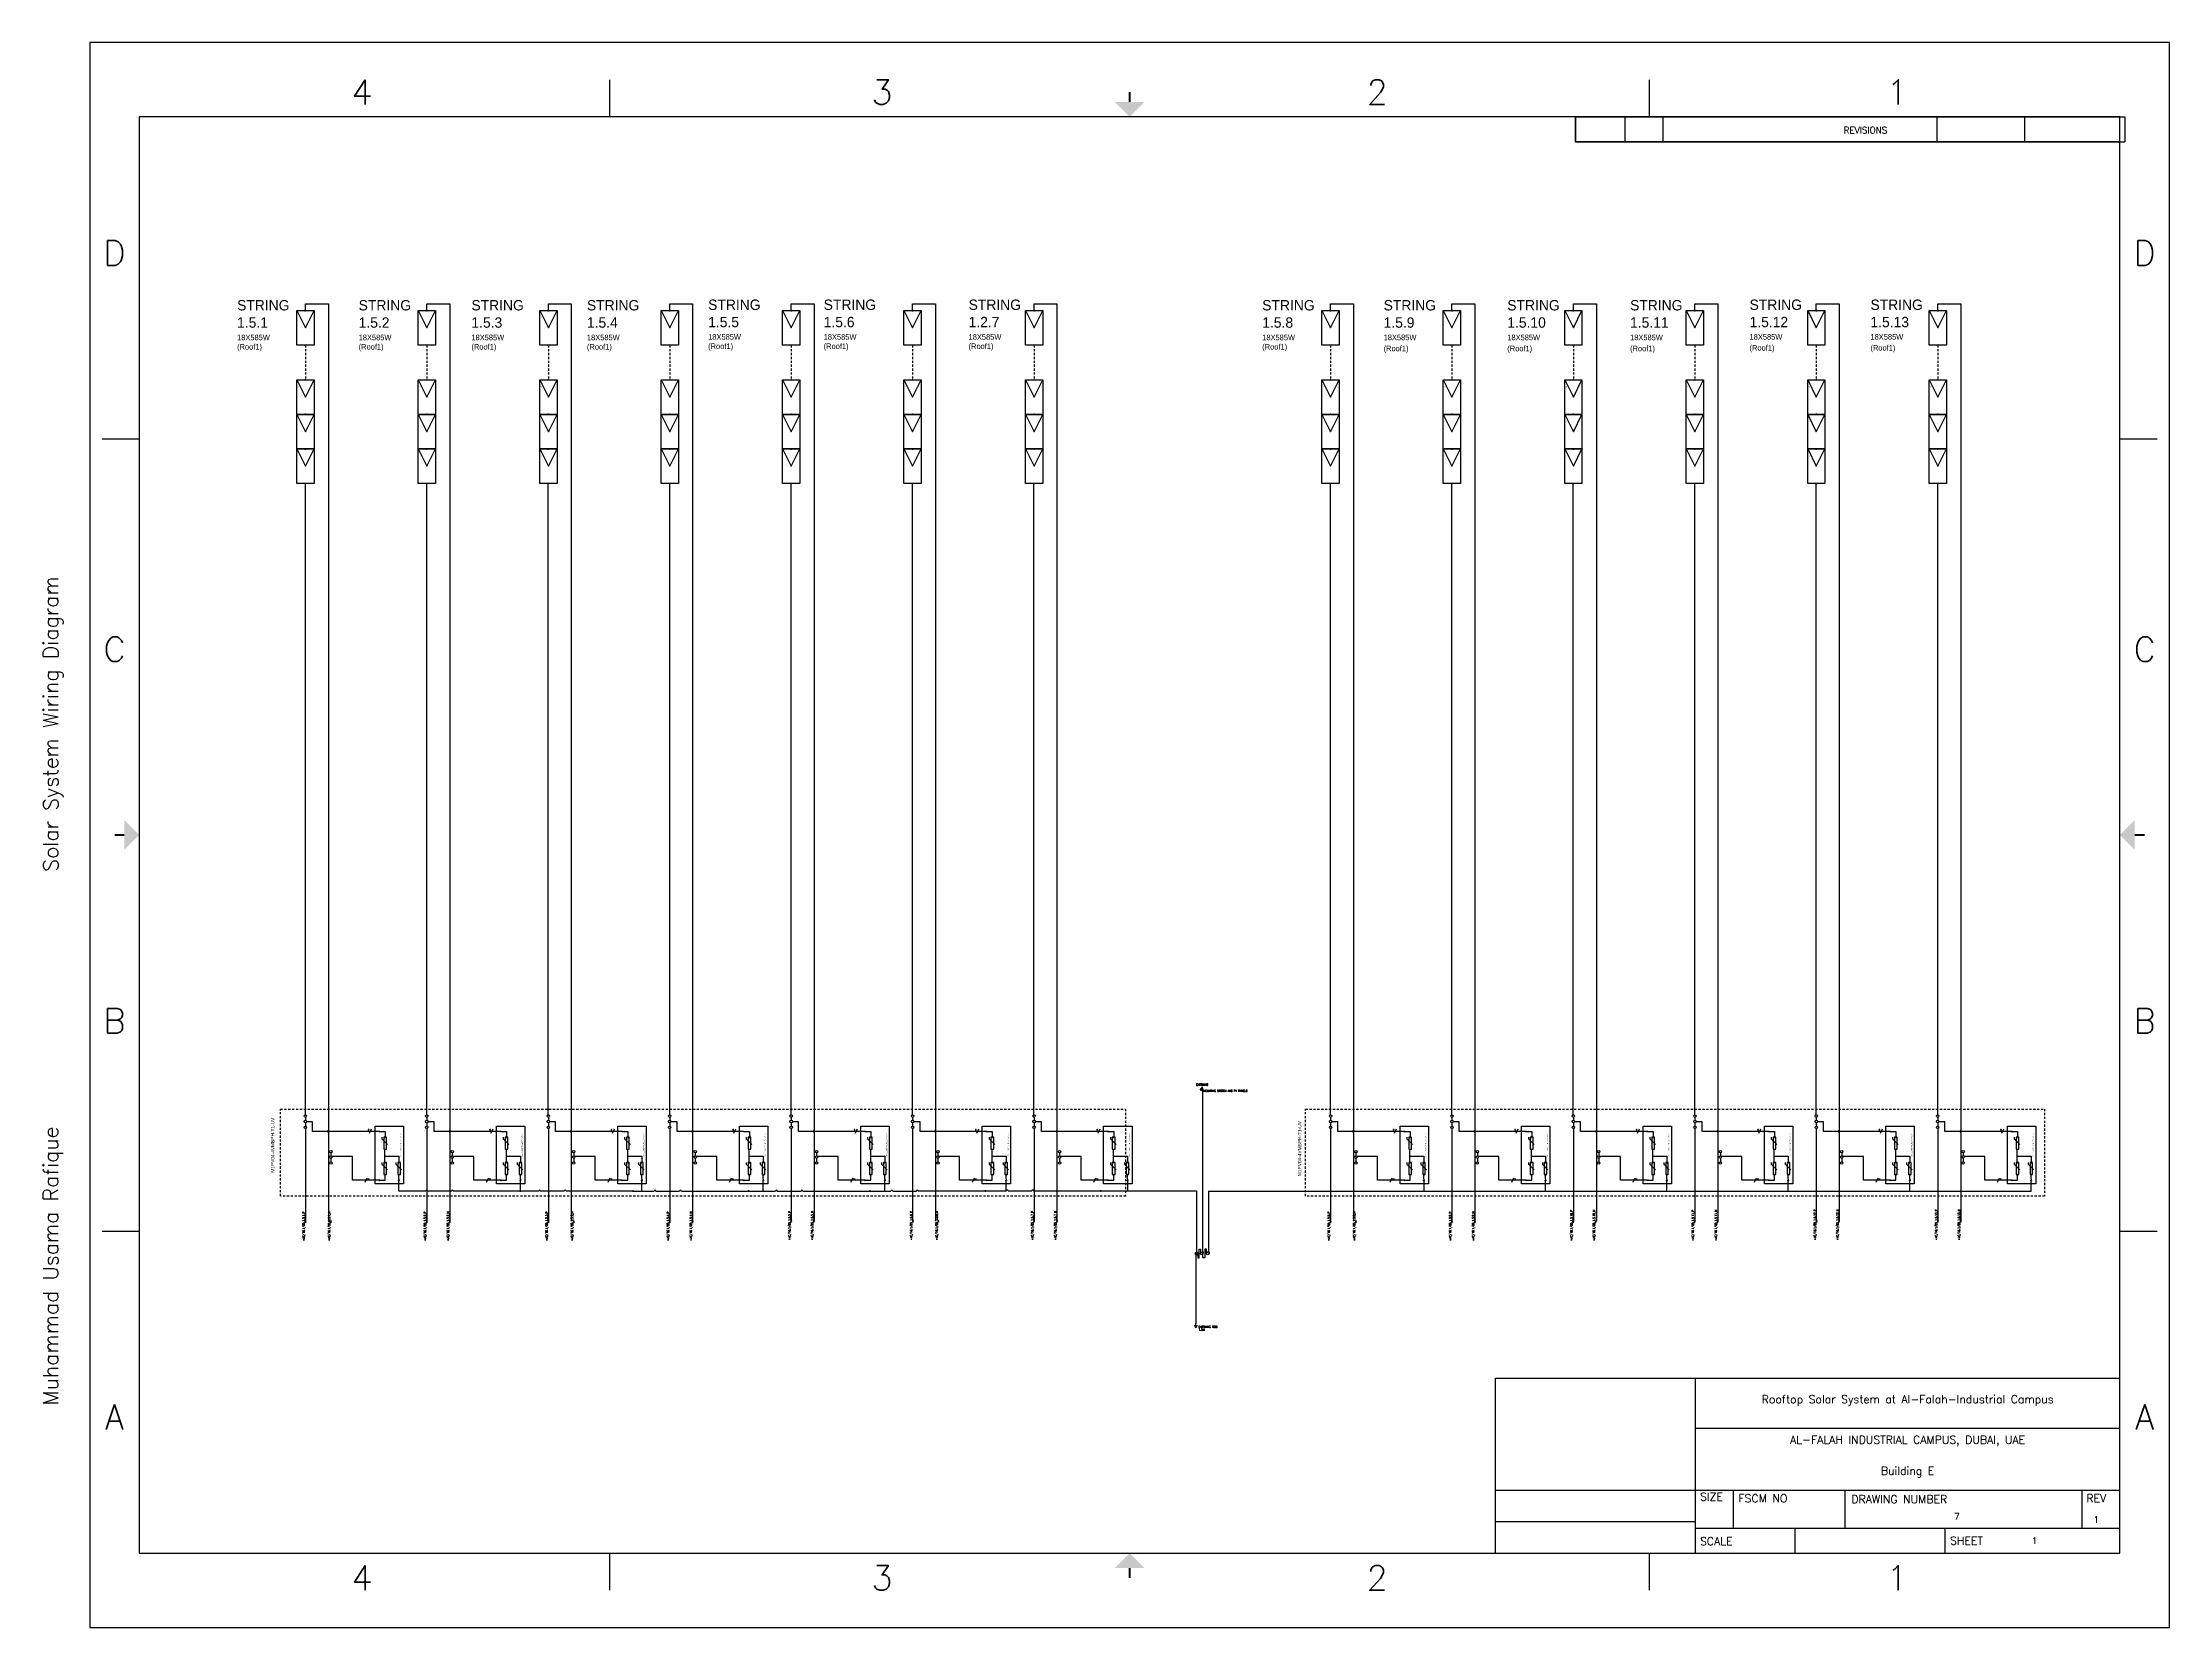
# Model space of a CAD drawing. Header units: inches. Extents: x 4 to 127, y -3 to 89.
import ezdxf
from ezdxf.enums import TextEntityAlignment as Align

# ---------------------------------------------------------------- set-up
doc = ezdxf.new("R2010")
doc.units = ezdxf.units.IN
doc.header["$MEASUREMENT"] = 0
doc.linetypes.add('HIDDEN2', pattern=[0.1875, 0.125, -0.0625])
for name, color, linetype in [('DESC', 1, 'Continuous'), ('GRN_4AWG', 3, 'Continuous'), ('GRY_20AWG', 9, 'Continuous'), ('LOCBOX', 92, 'HIDDEN2'), ('MISC', 2, 'Continuous'), ('RED_10AWG', 1, 'Continuous'), ('RED_12AWG', 1, 'Continuous'), ('SYMS', 7, 'Continuous'), ('TAGS', 51, 'Continuous'), ('TB_LABELS', 1, 'Continuous'), ('Title Block', 7, 'Continuous'), ('Viewport', 7, 'Continuous'), ('WHT_12AWG', 7, 'Continuous'), ('WIREREF', 61, 'Continuous')]:
    doc.layers.add(name, color=color, linetype=linetype)
doc.styles.add('Roman', font='romans')
doc.styles.add('WD', font='romans.shx')
doc.styles.add('WD_IEC', font='isocp2.shx', dxfattribs={"width": 0.9, "height": 4})

# ---------------------------------------------------------------- blocks, each defined once
blk = doc.blocks.new('ANSI_border_C')
for p, q in [((20.5, 0.75), (20.5, 2.5)), ((14.25, 0.75), (20.5, 0.75))]:
    blk.add_line(p, q)
at = {"layer": 'Title Block'}
for p, q in [((0, 16), (0, 0)), ((21, 16), (0, 16)), ((21, 0), (21, 16)), ((5.25, 15.25), (5.25, 15.625)), ((15.75, 15.25), (15.75, 15.625)), ((0.5, 15.25), (0.5, 0.75)), ((20.5, 15.25), (0.5, 15.25)), ((15, 15.25), (15, 15)), ((20.5, 0.75), (20.5, 15.25)), ((15, 15), (20.5, 15)), ((0.125, 12), (0.5, 12)), ((20.5, 12), (20.875, 12)), ((0.125, 4), (0.5, 4)), ((20.5, 4), (20.875, 4)), ((0.5, 0.75), (20.5, 0.75)), ((5.25, 0.375), (5.25, 0.75)), ((15.75, 0.375), (15.75, 0.75)), ((0, 0), (21, 0))]:
    blk.add_line(p, q, dxfattribs=at)
at = {"layer": 'Title Block', "const_width": 0.02}
for points in [[(10.5, 15.5), (10.5, 15.4)], [(0.25, 8), (0.35, 8)], [(20.75, 8), (20.65, 8)], [(10.5, 0.5), (10.5, 0.6)]]:
    blk.add_lwpolyline(points, dxfattribs=at)
at = {"layer": 'Title Block'}
for points in [[(10.35, 15.4), (10.65, 15.4), (10.5, 15.25)], [(0.35, 7.85), (0.35, 8.15), (0.5, 8)], [(20.65, 7.85), (20.65, 8.15), (20.5, 8)], [(10.35, 0.6), (10.65, 0.6), (10.5, 0.75)]]:
    blk.add_solid(points, dxfattribs=at)
at = {"layer": 'Title Block', "style": 'Roman'}
for s, p in [('4', (2.75, 15.5)), ('3', (8, 15.5)), ('2', (13, 15.5)), ('1', (18.25, 15.5)), ('D', (0.25, 13.875)), ('D', (20.75, 13.875)), ('C', (0.25, 9.875)), ('C', (20.75, 9.875)), ('B', (0.25, 6.125)), ('B', (20.75, 6.125)), ('A', (0.25, 2.125)), ('A', (20.75, 2.125)), ('4', (2.75, 0.5)), ('3', (8, 0.5)), ('2', (13, 0.5)), ('1', (18.25, 0.5))]:
    blk.add_text(s, height=0.25, dxfattribs=at).set_placement(p, align=Align.MIDDLE_CENTER)
blk.add_text('REVISIONS', height=0.065, dxfattribs=at).set_placement((17.71, 15.083))
blk = doc.blocks.new('JIC_border_C')
at = {"xscale": 5.726708801404052, "yscale": 5.726708801404052, "zscale": 5.726708801404052}
blk.add_blockref('ANSI_border_C', (6.5, -3), dxfattribs=at)
blk = doc.blocks.new('JIC_REVblock_C')
blk.add_line((0, 0), (0, -0.25))
at = {"layer": 'Title Block'}
for p, q in [((-5.5, 0), (-5.5, -0.25)), ((-5.5, 0), (0, 0)), ((-5, -0.25), (-5, 0)), ((-4.62, -0.25), (-4.62, 0)), ((-1.88, -0.25), (-1.88, 0)), ((-1, -0.25), (-1, 0)), ((-5.5, -0.25), (0, -0.25))]:
    blk.add_line(p, q, dxfattribs=at)
at = {"style": 'WD'}
for tag, p in [('ZONE', (-5.391, -0.16)), ('REV', (-4.92, -0.16)), ('DESCRIPTION', (-3.618, -0.16)), ('DATE', (-1.552, -0.16)), ('APPROVED', (-0.759, -0.16))]:
    blk.add_attdef(tag, p, '', height=0.065, dxfattribs=at)
at = {"style": 'WD', "flags": 1}
blk.add_attdef('WD_TB', (-4.505, -0.154), '', height=0.03, dxfattribs=at)
blk = doc.blocks.new('JIC_tblock_desc_C')
for p, q in [((0, 0), (0, 1.75)), ((-6.25, 0), (0, 0))]:
    blk.add_line(p, q)
at = {"layer": 'Title Block'}
for p, q in [((-6.25, 0), (-6.25, 1.75)), ((-6.25, 1.75), (0, 1.75)), ((-4.25, 0), (-4.25, 1.75)), ((-4.25, 1.25), (0, 1.25)), ((-6.25, 0.63), (0, 0.63)), ((-3.87, 0.25), (-3.87, 0.63)), ((-2.75, 0.25), (-2.75, 0.63)), ((-0.38, 0.25), (-0.38, 0.63)), ((-6.25, 0.315), (-4.25, 0.315)), ((-4.25, 0.25), (0, 0.25)), ((-3.25, 0), (-3.25, 0.25)), ((-1.75, 0), (-1.75, 0.25))]:
    blk.add_line(p, q, dxfattribs=at)
at = {"color": 0, "style": 'Roman', "flags": 8}
for tag, p in [('FNAME', (-20.636, 6.819)), ('REVDATE', (-20.636, 4.106)), ('USER', (-20.636, 1.477))]:
    blk.add_attdef(tag, p, '', height=0.15, rotation=90, dxfattribs=at)
at = {"style": 'WD'}
for tag, p in [('PROJDESC', (-2.125, 1.5)), ('TITLE1', (-2.125, 1.095)), ('TITLE2', (-2.125, 0.785))]:
    blk.add_attdef(tag, text='', height=0.08, dxfattribs=at).set_placement(p, align=Align.CENTER)
at = {"style": 'WD', "flags": 1}
blk.add_attdef('WD_TB', (-5.57, 0.177), '', height=0.086, dxfattribs=at)
at = {"style": 'WD'}
for tag, p in [('SIZE', (-4.162, 0.32)), ('FSCM_NO', (-3.4, 0.337)), ('DWG_NO', (-1.659, 0.337)), ('REV', (-0.265, 0.303)), ('SCALE', (-3.634, 0.069)), ('SHEET', (-0.883, 0.092))]:
    blk.add_attdef(tag, p, '', height=0.065, dxfattribs=at)
at = {"layer": 'TB_LABELS', "style": 'WD'}
for s, p in [('SIZE', (-4.204, 0.604)), ('FSCM NO', (-3.819, 0.588)), ('DRAWING NUMBER', (-2.689, 0.579)), ('REV', (-0.336, 0.588)), ('SCALE', (-4.204, 0.158)), ('SHEET', (-1.701, 0.164))]:
    blk.add_text(s, height=0.08, dxfattribs=at).set_placement(p, align=Align.TOP_LEFT)
blk = doc.blocks.new('HA1S4')
for points in [[(0, 0), (-0.03, 0), (0, -0.09), (0.03, 0), (0, 0)], [(0.02, -0.01), (-0.02, -0.01), (0, -0.06), (0.02, -0.01)]]:
    blk.add_lwpolyline(points)
at = {"style": 'WD', "flags": 1}
for tag, p in [('X2TERM01', (0, 0)), ('SIGCODE', (0.03, -0.08))]:
    blk.add_attdef(tag, p, '', height=0.01, dxfattribs=at)
at = {"style": 'WD', "width": 0.7}
for tag, p in [('DESC1', (0.09, 0.11)), ('XREF', (0.09, -0.06))]:
    blk.add_attdef(tag, p, '', height=0.125, dxfattribs=at)
at = {"style": 'WD', "width": 0.8, "flags": 8}
blk.add_attdef('WIRENO', text='', height=0.125, dxfattribs=at).set_placement((0, -0.26), align=Align.CENTER)
blk = doc.blocks.new('WDDOT')
for radius in [0.03, 0.0187, 0.00929]:
    blk.add_circle((0, 0), radius)
blk = doc.blocks.new('VT0_02')
blk.add_circle((0, 0), 0.0699)
at = {"style": 'WD', "flags": 1}
for tag, p in [('X4TERM01', (-0.07, 0)), ('X2TERM01', (0, 0.07)), ('X1TERM01', (0.07, 0)), ('X8TERM01', (0, -0.07))]:
    blk.add_attdef(tag, p, '', height=0.01, dxfattribs=at)
blk = doc.blocks.new('HA1S2')
for points in [[(0, 0), (-0.03, 0), (0, 0.09), (0.03, 0), (0, 0)], [(-0.02, 0.01), (0.02, 0.01), (0, 0.06), (-0.02, 0.01)]]:
    blk.add_lwpolyline(points)
at = {"style": 'WD', "width": 0.8, "flags": 8}
blk.add_attdef('WIRENO', text='', height=0.125, dxfattribs=at).set_placement((0, 0.15), align=Align.CENTER)
at = {"style": 'WD', "flags": 1}
for tag, p in [('X8TERM01', (0, 0)), ('SIGCODE', (0.03, 0.07))]:
    blk.add_attdef(tag, p, '', height=0.01, dxfattribs=at)
at = {"style": 'WD', "width": 0.7}
for tag, p in [('XREF', (0.08, -0.04)), ('DESC1', (0.08, -0.21))]:
    blk.add_attdef(tag, p, '', height=0.125, dxfattribs=at)
blk = doc.blocks.new('VGND2')
for p, q in [((0, -0.125), (0, 0)), ((0.09375, -0.125), (-0.09375, -0.125)), ((-0.0625, -0.171875), (0.0625, -0.171875)), ((-0.03125, -0.21875), (0.03125, -0.21875))]:
    blk.add_line(p, q)
at = {"style": 'WD', "flags": 1}
for tag in ['ASSYCODE', 'X2TERM01', 'CAT', 'FAMILY', 'MFG']:
    blk.add_attdef(tag, (0, 0), '', height=0.01, dxfattribs=at)
at = {"style": 'WD', "width": 0.8}
for tag, p in [('INST', (0.15625, 0.125)), ('LOC', (0.15625, -0.03125)), ('TAG1', (0.15625, -0.1875)), ('DESC1', (0.15625, -0.34375)), ('DESC2', (0.15625, -0.5))]:
    blk.add_attdef(tag, text='', height=0.125, dxfattribs=at).set_placement(p, align=Align.MIDDLE_LEFT)
blk = doc.blocks.new('HT0_01')
for p, q in [((-0.0625, 0.0625), (0.0625, 0.0625)), ((-0.0625, -0.0625), (-0.0625, 0.0625)), ((0.0625, 0.0625), (0.0625, -0.0625)), ((0.0625, -0.0625), (-0.0625, -0.0625))]:
    blk.add_line(p, q)
at = {"style": 'WD', "flags": 1}
for tag, p in [('X4TERM01', (-0.0625, 0)), ('X2TERM01', (0, 0.0625)), ('X1TERM01', (0.0625, 0)), ('X8TERM01', (0, -0.0625))]:
    blk.add_attdef(tag, p, '', height=0.01, dxfattribs=at)
blk = doc.blocks.new('PVM')
at = {"color": 5}
for p, q in [((2, 1), (1, 0.5)), ((1, 0.5), (2, 0))]:
    blk.add_line(p, q, dxfattribs=at)
blk.add_lwpolyline([(0, 1), (2, 1), (2, 0), (0, 0)], close=True, dxfattribs=at)
at = {"layer": 'SYMS', "color": 5, "xscale": 0.3699338068975089, "yscale": 0.3699338068975089, "zscale": 0.3699338068975089}
for p in [(0, 0.5), (2, 0.5)]:
    blk.add_blockref('HT0_01', p, dxfattribs=at)
at = {"color": 5, "char_height": 0.065, "attachment_point": 1}
for s, insert, rotation in [('+', (1.62, 0.88), 180), ('-', (1.57, 0.07), 90)]:
    blk.add_mtext_dynamic_manual_height_columns(s, width=0.0989, gutter_width=0.325, heights=[0], dxfattribs=dict(at, insert=insert, rotation=rotation))
blk = doc.blocks.new('HT0_02')
blk.add_circle((0, 0), 0.0699)
at = {"style": 'WD', "flags": 1}
for tag, p in [('X4TERM01', (-0.07, 0)), ('X2TERM01', (0, 0.07)), ('X1TERM01', (0.07, 0)), ('X8TERM01', (0, -0.07))]:
    blk.add_attdef(tag, p, '', height=0.01, dxfattribs=at)
blk = doc.blocks.new('HGND4')
for p, q in [((0, 0), (10, 0)), ((10, -4), (10, 4)), ((11, -2), (11, 2)), ((12, -1), (12, 1))]:
    blk.add_line(p, q)
blk.add_circle((10, 0), 5)
at = {"style": 'WD_IEC'}
for tag, p in [('TAG1', (2, 5)), ('INST', (2, 12)), ('LOC', (2, 8))]:
    blk.add_attdef(tag, text='', height=2.5, dxfattribs=at).set_placement(p, align=Align.RIGHT)
at = {"style": 'WD_IEC', "flags": 1}
blk.add_attdef('X4TERM01', (0, 0), '', height=0.32, dxfattribs=at)
blk = doc.blocks.new('VT0_05')
blk.add_lwpolyline([(0.1, -0.1), (0, 0.1), (-0.1, -0.1)], close=True)
at = {"style": 'WD', "flags": 1}
for tag, p in [('X2TERM01', (0, 0.1)), ('X1TERM01', (0, 0)), ('X4TERM01', (0, 0)), ('X8TERM01', (0, -0.1))]:
    blk.add_attdef(tag, p, '', height=0.01, dxfattribs=at)
blk = doc.blocks.new('Lightening Surge Arrestor')
at = {"color": 5}
for p, q in [((0.5, 2.92), (0.5, 2.83)), ((0.5, 2.83), (0.83, 2.5)), ((0.5, 1.46), (0.5, 1.37)), ((0.5, 1.37), (0.83, 1.04)), ((1.31, 1.46), (1.31, 1.37)), ((1.31, 1.37), (1.63, 1.04))]:
    blk.add_line(p, q, dxfattribs=at)
for points in [[(0.11, 3.57), (1.75, 3.57), (1.75, 0.22), (0.11, 0.22)], [(0.77, 2.92), (0.61, 2.92), (0.61, 2.23), (0.77, 2.23)], [(0.77, 1.46), (0.61, 1.46), (0.61, 0.76), (0.77, 0.76)], [(1.57, 1.46), (1.42, 1.46), (1.42, 0.76), (1.57, 0.76)]]:
    blk.add_lwpolyline(points, close=True, dxfattribs=at)
at = {"layer": 'GRY_20AWG'}
blk.add_line((1.49, 0.5), (1.49, 0.47), dxfattribs=at)
at = {"layer": 'RED_12AWG'}
for p, q in [((0.38, 3.25), (0.69, 3.25)), ((0.69, 2.92), (0.68, 2.92)), ((0.69, 3.25), (0.69, 2.93)), ((0.68, 1.46), (0.68, 2.23)), ((0.68, 1.83), (1.49, 1.83)), ((0.69, 1.46), (0.68, 1.46)), ((1.49, 1.83), (1.49, 1.47)), ((0.38, 0.43), (0.69, 0.43)), ((0.69, 0.43), (0.69, 0.77)), ((1.49, 0.5), (1.49, 0.76))]:
    blk.add_line(p, q, dxfattribs=at)
at = {"layer": 'SYMS'}
for name, p, xscale, yscale, zscale in [('HT0_02', (0.36, 3.25), 0.3314421991292846, 0.3314421991292846, 0.3314421991292846), ('VT0_05', (0.69, 2.92), 0.1052161047490845, 0.1052161047490845, 0.1052161047490845), ('VT0_05', (0.69, 1.46), 0.1052161047490845, 0.1052161047490845, 0.1052161047490845), ('HT0_02', (0.69, 1.46), 0.01504368401050088, 0.01504368401050088, 0.01504368401050088), ('VT0_05', (1.49, 1.46), 0.1052161047490845, 0.1052161047490845, 0.1052161047490845), ('HT0_02', (0.36, 0.43), 0.3314421991292846, 0.3314421991292846, 0.3314421991292846)]:
    blk.add_blockref(name, p, dxfattribs=dict(at, xscale=xscale, yscale=yscale, zscale=zscale))
at = {"layer": 'SYMS', "xscale": -0.1052161047490845, "yscale": 0.1052161047490845, "zscale": 0.1052161047490845, "rotation": 180}
for p in [(0.69, 2.23), (0.69, 0.77), (1.49, 0.77)]:
    blk.add_blockref('VT0_05', p, dxfattribs=at)
at = {"layer": 'SYMS'}
ref = blk.add_blockref('HGND4', (1.49, 0.47), dxfattribs=dict(at, xscale=0.005, yscale=0.005, zscale=0.005, rotation=270))
ref.add_attrib('TAG1', 'PE', dxfattribs={"layer": 'TAGS', "height": 0.0125, "rotation": 270, "style": 'WD_IEC'}).set_placement((1.51, 0.46), align=Align.RIGHT)
at = {"color": 5, "insert": (1.57, 1.8), "char_height": 0.065, "attachment_point": 1, "rotation": 90}
blk.add_mtext_dynamic_manual_height_columns('VAL-1.15-T1/T2-1000DC-PV/2+V', width=1.8749, gutter_width=0.325, heights=[0], dxfattribs=at)
for tag, p in [('+', (0.45, 3.31)), ('-', (0.46, 0.49))]:
    blk.add_attdef(tag, p, '', height=0.065)
at = {"color": 5}
blk.add_attdef('VAL-1.15-T1/T2-1000DC-PV/2+V', (1.65, 1.8), '', height=0.065, rotation=90, dxfattribs=at)
blk = doc.blocks.new('HW01')
for p, q in [((0.06, 0.12), (-0.06, -0.12)), ((0.03, 0), (-0.03, 0))]:
    blk.add_line(p, q)
at = {"style": 'WD', "width": 0.8}
blk.add_attdef('TAG1', text='', height=0.125, dxfattribs=at).set_placement((-0.03, 0.03), align=Align.RIGHT)
at = {"style": 'WD', "width": 0.7, "flags": 1}
for tag, p in [('INST', (0, 0.36)), ('LOC', (0, 0.19)), ('DESC1', (0, -0.46)), ('DESC2', (0, -0.61)), ('XREF', (0, -0.3))]:
    blk.add_attdef(tag, text='', height=0.125, dxfattribs=at).set_placement(p, align=Align.CENTER)
at = {"style": 'WD', "flags": 1}
for tag, p in [('X4TERM01', (-0.03, 0)), ('X1TERM01', (0.03, 0))]:
    blk.add_attdef(tag, p, '', height=0.0125, dxfattribs=at)
at = {"linetype": 'Continuous', "style": 'WD', "flags": 9}
blk.add_attdef('ASSYCODE', text='', height=0.01, dxfattribs=at).set_placement((0.03, 0.04), align=Align.CENTER)
at = {"style": 'WD'}
for tag, p in [('X2LINK', (0, 0.12)), ('X8LINK', (0, -0.12))]:
    blk.add_attdef(tag, p, '', height=0.01, dxfattribs=at)
at = {"style": 'WD', "flags": 9}
blk.add_attdef('FAMILY', text='', height=0.01, dxfattribs=at).set_placement((0.02, 0.12), align=Align.CENTER)
at = {"style": 'WD', "width": 0.8}
blk.add_attdef('RATING1', (0.09, 0.03), '', height=0.125, dxfattribs=at)
at = {"style": 'WD', "width": 0.8, "flags": 1}
blk.add_attdef('MFG', text='', height=0.0938, dxfattribs=at).set_placement((-0.12, -0.03), align=Align.TOP_RIGHT)
blk.add_attdef('CAT', text='', height=0.0938, dxfattribs=at).set_placement((0.03, -0.03), align=Align.TOP_LEFT)

msp = doc.modelspace()

# ---------------------------------------------------------------- linework, layer by layer
at = {"layer": 'GRN_4AWG'}
for p, q in [((70.87, 18.69), (70.87, 28.1)), ((24.38, 22.23), (24.38, 22.83)), ((25.94, 22.23), (24.38, 22.23)), ((27.41, 22.23), (26.04, 22.23)), ((31.4, 22.23), (27.51, 22.23)), ((31.4, 22.23), (31.4, 22.83)), ((32.47, 22.23), (31.4, 22.23)), ((33.94, 22.23), (32.57, 22.23)), ((37.92, 22.23), (34.04, 22.23)), ((37.92, 22.23), (39.14, 22.23)), ((38.42, 22.23), (38.42, 22.83)), ((39.24, 22.23), (40.61, 22.23)), ((40.71, 22.23), (46.16, 22.23)), ((45.45, 22.23), (45.45, 22.83)), ((46.26, 22.23), (47.63, 22.23)), ((47.73, 22.23), (52.83, 22.23)), ((52.47, 22.23), (52.47, 22.83)), ((52.93, 22.23), (54.3, 22.23)), ((54.4, 22.24), (58.29, 22.24)), ((58.29, 22.24), (59.51, 22.24)), ((59.49, 22.23), (59.49, 22.83)), ((59.61, 22.24), (60.98, 22.24)), ((61.08, 22.24), (64.96, 22.24)), ((64.96, 22.24), (70.5, 22.24)), ((70.5, 22.24), (70.5, 18.62)), ((71.19, 22.23), (71.19, 18.69)), ((71.19, 22.23), (118.77, 22.23)), ((97.7, 22.23), (97.7, 22.83)), ((104.72, 22.23), (104.72, 22.83)), ((111.75, 22.23), (111.75, 22.83)), ((118.77, 22.23), (118.77, 22.83)), ((70.46, 18.62), (70.46, 14.57)), ((70.5, 18.55), (70.46, 18.55)), ((70.57, 18.62), (70.57, 18.37)), ((70.65, 18.37), (70.65, 18.87)), ((70.65, 18.87), (70.73, 18.87)), ((70.73, 18.87), (70.73, 18.62)), ((70.8, 18.69), (70.87, 18.69)), ((70.87, 18.37), (70.87, 18.62)), ((71.08, 18.87), (70.98, 18.87)), ((70.98, 18.87), (70.98, 18.37)), ((71.15, 18.69), (71.05, 18.69)), ((71.08, 18.62), (71.08, 18.87)), ((71.25, 18.69), (71.15, 18.69)), ((71.25, 18.62), (71.25, 18.69)), ((70.57, 18.37), (70.65, 18.37)), ((70.98, 18.37), (70.87, 18.37))]:
    msp.add_line(p, q, dxfattribs=at)
at = {"layer": 'GRY_20AWG'}
for centre in [(39.19, 22.23), (40.66, 22.23), (46.21, 22.23), (47.68, 22.23), (52.88, 22.23), (54.35, 22.23)]:
    msp.add_arc(centre, 0.05, 0, 180, dxfattribs=at)
at = {"layer": 'LOCBOX', "color": 1}
for points in [[(17.53, 26.97), (66.4, 26.97), (66.4, 21.94), (17.53, 21.94)], [(76.81, 26.97), (119.54, 26.97), (119.54, 21.94), (76.81, 21.94)]]:
    msp.add_lwpolyline(points, close=True, dxfattribs=at)
at = {"layer": 'RED_10AWG'}
for p, q in [((18.97, 73.15), (18.97, 73.52)), ((18.97, 73.52), (20.3, 73.52)), ((20.3, 73.52), (20.3, 25.73)), ((25.99, 73.15), (25.99, 73.52)), ((25.99, 73.52), (27.32, 73.52)), ((27.32, 73.52), (27.32, 25.73)), ((33.02, 73.15), (33.02, 73.52)), ((33.02, 73.52), (34.34, 73.52)), ((34.34, 73.52), (34.34, 25.73)), ((40.04, 73.15), (40.04, 73.52)), ((40.04, 73.52), (41.36, 73.52)), ((41.36, 73.52), (41.36, 25.73)), ((47.06, 73.15), (47.06, 73.52)), ((47.06, 73.52), (48.39, 73.52)), ((48.39, 73.52), (48.39, 25.73)), ((54.08, 73.15), (54.08, 73.52)), ((54.08, 73.52), (55.41, 73.52)), ((55.41, 73.52), (55.41, 25.73)), ((61.11, 73.15), (61.11, 73.52)), ((61.11, 73.52), (62.43, 73.52)), ((62.43, 73.52), (62.43, 25.73)), ((78.25, 73.15), (78.25, 73.52)), ((78.25, 73.52), (79.57, 73.52)), ((79.57, 73.52), (79.57, 25.73)), ((85.27, 73.15), (85.27, 73.52)), ((85.27, 73.52), (86.59, 73.52)), ((86.59, 73.52), (86.59, 25.73)), ((92.29, 73.15), (92.29, 73.52)), ((92.29, 73.52), (93.62, 73.52)), ((93.62, 73.52), (93.62, 25.73)), ((99.32, 73.15), (99.32, 73.52)), ((99.32, 73.52), (100.64, 73.52)), ((100.64, 73.52), (100.64, 25.73)), ((106.34, 73.15), (106.34, 73.52)), ((106.34, 73.52), (107.66, 73.52)), ((107.66, 73.52), (107.66, 25.73)), ((113.36, 73.15), (113.36, 73.52)), ((113.36, 73.52), (114.69, 73.52)), ((114.69, 73.52), (114.69, 25.73)), ((18.95, 63.11), (18.95, 26.63)), ((25.97, 63.11), (25.97, 26.63)), ((32.99, 63.11), (32.99, 26.63)), ((40.02, 63.11), (40.02, 26.63)), ((47.04, 63.11), (47.04, 26.63)), ((54.06, 63.11), (54.06, 26.63)), ((61.08, 63.11), (61.08, 26.63)), ((78.22, 63.11), (78.22, 26.63)), ((85.25, 63.11), (85.25, 26.63)), ((92.27, 63.11), (92.27, 26.63)), ((99.29, 63.11), (99.29, 26.63)), ((106.32, 63.11), (106.32, 26.63)), ((113.34, 63.11), (113.34, 26.63)), ((70.82, 28.08), (70.82, 28.17)), ((70.86, 28.08), (70.82, 28.08)), ((18.97, 26.49), (18.97, 26.32)), ((18.97, 26.18), (18.97, 25.98)), ((18.97, 25.84), (18.97, 20.49)), ((19.39, 26.24), (19.04, 26.24)), ((19.39, 25.68), (19.39, 26.24)), ((25.99, 26.49), (25.99, 26.32)), ((25.99, 26.18), (25.99, 25.98)), ((25.99, 25.84), (25.99, 20.49)), ((26.41, 26.24), (26.06, 26.24)), ((26.41, 25.68), (26.41, 26.24)), ((33.02, 26.49), (33.02, 26.32)), ((33.02, 26.18), (33.02, 25.98)), ((33.02, 25.84), (33.02, 20.49)), ((33.44, 26.24), (33.09, 26.24)), ((33.44, 25.68), (33.44, 26.24)), ((40.04, 26.49), (40.04, 26.32)), ((40.04, 26.18), (40.04, 25.98)), ((40.04, 25.84), (40.04, 20.49)), ((40.46, 26.24), (40.11, 26.24)), ((40.46, 25.68), (40.46, 26.24)), ((47.06, 26.49), (47.06, 26.32)), ((47.06, 26.18), (47.06, 25.98)), ((47.06, 25.84), (47.06, 20.49)), ((47.48, 26.24), (47.13, 26.24)), ((47.48, 25.68), (47.48, 26.24)), ((54.08, 26.49), (54.08, 26.32)), ((54.08, 26.18), (54.08, 25.98)), ((54.08, 25.84), (54.08, 20.49)), ((54.51, 26.24), (54.15, 26.24)), ((54.51, 25.68), (54.51, 26.24)), ((61.11, 26.49), (61.11, 26.32)), ((61.11, 26.18), (61.11, 25.98)), ((61.11, 25.84), (61.11, 20.49)), ((61.53, 26.24), (61.18, 26.24)), ((61.53, 25.68), (61.53, 26.24)), ((78.25, 26.49), (78.25, 26.32)), ((78.25, 26.18), (78.25, 25.98)), ((78.25, 25.84), (78.25, 20.49)), ((78.67, 26.24), (78.32, 26.24)), ((78.67, 25.68), (78.67, 26.24)), ((85.27, 26.49), (85.27, 26.32)), ((85.27, 26.18), (85.27, 25.98)), ((85.27, 25.84), (85.27, 20.49)), ((85.69, 26.24), (85.34, 26.24)), ((85.69, 25.68), (85.69, 26.24)), ((92.29, 26.49), (92.29, 26.32)), ((92.29, 26.18), (92.29, 25.98)), ((92.29, 25.84), (92.29, 20.49)), ((92.71, 26.24), (92.36, 26.24)), ((92.71, 25.68), (92.71, 26.24)), ((99.32, 26.49), (99.32, 26.32)), ((99.32, 26.18), (99.32, 25.98)), ((99.32, 25.84), (99.32, 20.49)), ((99.74, 26.24), (99.39, 26.24)), ((99.74, 25.68), (99.74, 26.24)), ((106.34, 26.49), (106.34, 26.32)), ((106.34, 26.18), (106.34, 25.98)), ((106.34, 25.84), (106.34, 20.49)), ((106.76, 26.24), (106.41, 26.24)), ((106.76, 25.68), (106.76, 26.24)), ((113.36, 26.49), (113.36, 26.32)), ((113.36, 26.18), (113.36, 25.98)), ((113.36, 25.84), (113.36, 20.49)), ((113.78, 26.24), (113.43, 26.24)), ((113.78, 25.68), (113.78, 26.24)), ((22.69, 25.68), (19.39, 25.68)), ((20.3, 25.63), (20.3, 20.49)), ((23.25, 25.68), (22.75, 25.68)), ((29.71, 25.68), (26.41, 25.68)), ((27.32, 25.63), (27.32, 20.49)), ((30.27, 25.68), (29.77, 25.68)), ((36.73, 25.68), (33.44, 25.68)), ((34.34, 25.63), (34.34, 20.49)), ((37.29, 25.68), (36.79, 25.68)), ((43.76, 25.68), (40.46, 25.68)), ((41.36, 25.63), (41.36, 20.49)), ((44.31, 25.68), (43.82, 25.68)), ((50.78, 25.68), (47.48, 25.68)), ((48.39, 25.63), (48.39, 20.49)), ((51.34, 25.68), (50.84, 25.68)), ((57.8, 25.68), (54.51, 25.68)), ((55.41, 25.63), (55.41, 20.49)), ((58.36, 25.68), (57.86, 25.68)), ((64.82, 25.68), (61.53, 25.68)), ((62.43, 25.63), (62.43, 20.49)), ((65.38, 25.68), (64.89, 25.68)), ((81.96, 25.68), (78.67, 25.68)), ((79.57, 25.63), (79.57, 20.49)), ((82.52, 25.68), (82.03, 25.68)), ((88.99, 25.68), (85.69, 25.68)), ((86.59, 25.63), (86.59, 20.49)), ((89.54, 25.68), (89.05, 25.68)), ((96.01, 25.68), (92.71, 25.68)), ((93.62, 25.63), (93.62, 20.49)), ((96.57, 25.68), (96.07, 25.68)), ((103.03, 25.68), (99.74, 25.68)), ((100.64, 25.63), (100.64, 20.49)), ((103.59, 25.68), (103.09, 25.68)), ((110.05, 25.68), (106.76, 25.68)), ((107.66, 25.63), (107.66, 20.49)), ((110.61, 25.68), (110.12, 25.68)), ((117.08, 25.68), (113.78, 25.68)), ((114.69, 25.63), (114.69, 20.49)), ((117.64, 25.68), (117.14, 25.68)), ((20.44, 24.43), (20.44, 24.26)), ((20.44, 24.12), (20.44, 23.92)), ((21.69, 24.22), (20.51, 24.22)), ((21.69, 22.85), (21.69, 24.22)), ((27.46, 24.43), (27.46, 24.26)), ((27.46, 24.12), (27.46, 23.92)), ((28.71, 24.22), (27.53, 24.22)), ((28.71, 22.85), (28.71, 24.22)), ((34.49, 24.43), (34.49, 24.26)), ((34.49, 24.12), (34.49, 23.92)), ((35.73, 24.22), (34.56, 24.22)), ((35.73, 22.85), (35.73, 24.22)), ((41.51, 24.43), (41.51, 24.26)), ((41.51, 24.12), (41.51, 23.92)), ((42.76, 24.22), (41.58, 24.22)), ((42.76, 22.85), (42.76, 24.22)), ((48.53, 24.43), (48.53, 24.26)), ((48.53, 24.12), (48.53, 23.92)), ((49.78, 24.22), (48.6, 24.22)), ((49.78, 22.85), (49.78, 24.22)), ((55.55, 24.43), (55.55, 24.26)), ((55.55, 24.12), (55.55, 23.92)), ((56.8, 24.22), (55.62, 24.22)), ((56.8, 22.85), (56.8, 24.22)), ((62.58, 24.43), (62.58, 24.26)), ((62.58, 24.12), (62.58, 23.92)), ((63.83, 24.22), (62.65, 24.22)), ((63.83, 22.85), (63.83, 24.22)), ((79.72, 24.43), (79.72, 24.26)), ((79.72, 24.12), (79.72, 23.92)), ((80.97, 24.22), (79.79, 24.22)), ((80.97, 22.85), (80.97, 24.22)), ((86.74, 24.43), (86.74, 24.26)), ((86.74, 24.12), (86.74, 23.92)), ((87.99, 24.22), (86.81, 24.22)), ((87.99, 22.85), (87.99, 24.22)), ((93.76, 24.43), (93.76, 24.26)), ((93.76, 24.12), (93.76, 23.92)), ((95.01, 24.22), (93.83, 24.22)), ((95.01, 22.85), (95.01, 24.22)), ((100.79, 24.43), (100.79, 24.26)), ((100.79, 24.12), (100.79, 23.92)), ((102.03, 24.22), (100.85, 24.22)), ((102.03, 22.85), (102.03, 24.22)), ((107.81, 24.43), (107.81, 24.26)), ((107.81, 24.12), (107.81, 23.92)), ((109.06, 24.22), (107.88, 24.22)), ((109.06, 22.85), (109.06, 24.22)), ((114.83, 24.43), (114.83, 24.26)), ((114.83, 24.12), (114.83, 23.92)), ((116.08, 24.22), (114.9, 24.22)), ((116.08, 22.85), (116.08, 24.22)), ((22.44, 22.85), (21.69, 22.85)), ((23.25, 22.85), (22.5, 22.85)), ((29.46, 22.85), (28.71, 22.85)), ((30.27, 22.85), (29.52, 22.85)), ((36.48, 22.85), (35.73, 22.85)), ((37.29, 22.85), (36.54, 22.85)), ((43.5, 22.85), (42.76, 22.85)), ((44.31, 22.85), (43.57, 22.85)), ((50.53, 22.85), (49.78, 22.85)), ((51.34, 22.85), (50.59, 22.85)), ((57.55, 22.85), (56.8, 22.85)), ((58.36, 22.85), (57.61, 22.85)), ((64.57, 22.85), (63.83, 22.85)), ((65.38, 22.85), (64.64, 22.85)), ((66.52, 22.23), (66.52, 22.83)), ((81.71, 22.85), (80.97, 22.85)), ((82.52, 22.85), (81.78, 22.85)), ((83.66, 22.23), (83.66, 22.83)), ((88.74, 22.85), (87.99, 22.85)), ((89.54, 22.85), (88.8, 22.85)), ((90.68, 22.23), (90.68, 22.83)), ((95.76, 22.85), (95.01, 22.85)), ((96.57, 22.85), (95.82, 22.85)), ((102.78, 22.85), (102.03, 22.85)), ((103.59, 22.85), (102.84, 22.85)), ((109.8, 22.85), (109.06, 22.85)), ((110.61, 22.85), (109.87, 22.85)), ((116.83, 22.85), (116.08, 22.85)), ((117.64, 22.85), (116.89, 22.85)), ((20.3, 20.49), (20.44, 20.49))]:
    msp.add_line(p, q, dxfattribs=at)
at = {"layer": 'RED_10AWG', "linetype": 'HIDDEN2'}
for p, q in [((18.97, 71.13), (18.97, 69.13)), ((25.99, 71.13), (25.99, 69.13)), ((33.02, 71.13), (33.02, 69.13)), ((40.04, 71.13), (40.04, 69.13)), ((47.06, 71.13), (47.06, 69.13)), ((54.08, 71.13), (54.08, 69.13)), ((61.11, 71.13), (61.11, 69.13)), ((78.25, 71.13), (78.25, 69.13)), ((85.27, 71.13), (85.27, 69.13)), ((92.29, 71.13), (92.29, 69.13)), ((99.32, 71.13), (99.32, 69.13)), ((106.34, 71.13), (106.34, 69.13)), ((113.36, 71.13), (113.36, 69.13))]:
    msp.add_line(p, q, dxfattribs=at)
at = {"layer": 'WHT_12AWG'}
for centre, start, end in [((20.3, 25.68), 90, 270), ((27.32, 25.68), 90, 270), ((34.34, 25.68), 90, 270), ((41.36, 25.68), 90, 270), ((48.39, 25.68), 90, 270), ((55.41, 25.68), 90, 270), ((62.43, 25.68), 90, 270), ((79.57, 25.68), 90, 270), ((86.59, 25.68), 90, 270), ((93.62, 25.68), 90, 270), ((100.64, 25.68), 90, 270), ((107.66, 25.68), 90, 270), ((114.69, 25.68), 90, 270), ((25.99, 22.23), 0, 180), ((27.46, 22.23), 0, 180), ((32.52, 22.23), 0, 180), ((33.99, 22.23), 0, 180), ((59.56, 22.24), 0, 180), ((61.03, 22.24), 0, 180)]:
    msp.add_arc(centre, 0.05, start, end, dxfattribs=at)

# ---------------------------------------------------------------- block references
at = {"xscale": 5.777177524552554, "yscale": 5.777177524552554, "zscale": 5.777177524552554}
msp.add_blockref('JIC_REVblock_C', (124.18, 84.33), dxfattribs=at)
ref = msp.add_blockref('JIC_tblock_desc_C', (123.9, 1.3), dxfattribs=dict(xscale=5.777177524552554, yscale=5.777177524552554, zscale=5.777177524552554))
ref.add_attrib('SHEET', '1', (118.8, 1.83), dxfattribs={"height": 0.376, "style": 'WD'})
ref.add_attrib('REV', '1', (122.37, 3.05), dxfattribs={"height": 0.376, "style": 'WD'})
ref.add_attrib('DWG_NO', '7', (114.31, 3.24), dxfattribs={"height": 0.376, "style": 'WD'})
ref.add_attrib('TITLE2', 'Building E', dxfattribs={"height": 0.462, "style": 'WD'}).set_placement((111.62, 5.83), align=Align.CENTER)
ref.add_attrib('TITLE1', 'AL-FALAH INDUSTRIAL CAMPUS, DUBAI, UAE', dxfattribs={"height": 0.4622, "style": 'WD'}).set_placement((111.62, 7.62), align=Align.CENTER)
ref.add_attrib('PROJDESC', 'Rooftop Solar System at Al-Falah-Industrial Campus', dxfattribs={"height": 0.4622, "style": 'WD'}).set_placement((111.62, 9.96), align=Align.CENTER)
ref.add_attrib('USER', 'Muhammad Usama Rafique', (4.68, 9.83), dxfattribs={"color": 0, "height": 0.8666, "rotation": 90, "style": 'Roman', "flags": 8})
ref.add_attrib('FNAME', 'Solar System Wiring Diagram', (4.68, 40.69), dxfattribs={"color": 0, "height": 0.8666, "rotation": 90, "style": 'Roman', "flags": 8})
for p in [(22.89, 22.42), (29.91, 22.42), (36.93, 22.42), (43.96, 22.42), (50.98, 22.42), (58, 22.42), (65.02, 22.42), (82.16, 22.42), (89.19, 22.42), (96.21, 22.42), (103.23, 22.42), (110.25, 22.42), (117.28, 22.42)]:
    msp.add_blockref('Lightening Surge Arrestor', p)
at = {"layer": 'SYMS', "rotation": 90}
for name, p in [('PVM', (19.47, 71.13)), ('PVM', (26.49, 71.13)), ('PVM', (33.52, 71.13)), ('PVM', (40.54, 71.13)), ('PVM', (47.56, 71.13)), ('PVM', (54.58, 71.13)), ('PVM', (61.61, 71.13)), ('PVM', (78.75, 71.13)), ('PVM', (85.77, 71.13)), ('PVM', (92.79, 71.13)), ('PVM', (99.82, 71.13)), ('PVM', (106.84, 71.13)), ('PVM', (113.86, 71.13)), ('PVM', (19.47, 67.13)), ('PVM', (26.49, 67.13)), ('PVM', (33.52, 67.13)), ('PVM', (40.54, 67.13)), ('PVM', (47.56, 67.13)), ('PVM', (54.58, 67.13)), ('PVM', (61.61, 67.13)), ('PVM', (78.75, 67.13)), ('PVM', (85.77, 67.13)), ('PVM', (92.79, 67.13)), ('PVM', (99.82, 67.13)), ('PVM', (106.84, 67.13)), ('PVM', (113.86, 67.13)), ('PVM', (19.47, 65.13)), ('PVM', (26.49, 65.13)), ('PVM', (33.52, 65.13)), ('PVM', (40.54, 65.13)), ('PVM', (47.56, 65.13)), ('PVM', (54.58, 65.13)), ('PVM', (61.61, 65.13)), ('PVM', (78.75, 65.13)), ('PVM', (85.77, 65.13)), ('PVM', (92.79, 65.13)), ('PVM', (99.82, 65.13)), ('PVM', (106.84, 65.13)), ('PVM', (113.86, 65.13)), ('PVM', (19.47, 63.13)), ('PVM', (26.49, 63.13)), ('PVM', (33.52, 63.13)), ('PVM', (40.54, 63.13)), ('PVM', (47.56, 63.13)), ('PVM', (54.58, 63.13)), ('PVM', (61.61, 63.13)), ('PVM', (78.75, 63.13)), ('PVM', (85.77, 63.13)), ('PVM', (92.79, 63.13)), ('PVM', (99.82, 63.13)), ('PVM', (106.84, 63.13)), ('PVM', (113.86, 63.13)), ('VT0_02', (70.8, 28.1)), ('VT0_02', (70.5, 18.62)), ('VT0_02', (70.8, 18.62)), ('VT0_02', (71.15, 18.62))]:
    msp.add_blockref(name, p, dxfattribs=at)
at = {"layer": 'SYMS'}
ref = msp.add_blockref('HA1S2', (70.82, 28.17), dxfattribs=at)
ref.add_attrib('DESC1', 'MOUNTING SYSTEM AND PV PANELS', (70.9, 27.96), dxfattribs={"layer": 'DESC', "height": 0.125, "style": 'WD', "width": 0.7})
ref.add_attrib('WIRENO', 'EARTHING', dxfattribs={"layer": 'WIREREF', "height": 0.125, "style": 'WD', "width": 0.8, "flags": 8}).set_placement((70.82, 28.32), align=Align.CENTER)
for name, p in [('VT0_02', (18.97, 26.56)), ('VT0_02', (18.97, 26.25)), ('VT0_02', (18.97, 25.91)), ('VT0_02', (25.99, 26.56)), ('VT0_02', (25.99, 26.25)), ('VT0_02', (25.99, 25.91)), ('VT0_02', (33.02, 26.56)), ('VT0_02', (33.02, 26.25)), ('VT0_02', (33.02, 25.91)), ('VT0_02', (40.04, 26.56)), ('VT0_02', (40.04, 26.25)), ('VT0_02', (40.04, 25.91)), ('VT0_02', (47.06, 26.56)), ('VT0_02', (47.06, 26.25)), ('VT0_02', (47.06, 25.91)), ('VT0_02', (54.08, 26.56)), ('VT0_02', (54.08, 26.25)), ('VT0_02', (54.08, 25.91)), ('VT0_02', (61.11, 26.56)), ('VT0_02', (61.11, 26.25)), ('VT0_02', (61.11, 25.91)), ('VT0_02', (78.25, 26.56)), ('VT0_02', (78.25, 26.25)), ('VT0_02', (78.25, 25.91)), ('VT0_02', (85.27, 26.56)), ('VT0_02', (85.27, 26.25)), ('VT0_02', (85.27, 25.91)), ('VT0_02', (92.29, 26.56)), ('VT0_02', (92.29, 26.25)), ('VT0_02', (92.29, 25.91)), ('VT0_02', (99.32, 26.56)), ('VT0_02', (99.32, 26.25)), ('VT0_02', (99.32, 25.91)), ('VT0_02', (106.34, 26.56)), ('VT0_02', (106.34, 26.25)), ('VT0_02', (106.34, 25.91)), ('VT0_02', (113.36, 26.56)), ('VT0_02', (113.36, 26.25)), ('VT0_02', (113.36, 25.91)), ('VT0_02', (20.44, 24.5)), ('VT0_02', (20.44, 24.19)), ('VT0_02', (20.44, 23.85)), ('VT0_02', (27.46, 24.5)), ('VT0_02', (27.46, 24.19)), ('VT0_02', (27.46, 23.85)), ('VT0_02', (34.49, 24.5)), ('VT0_02', (34.49, 24.19)), ('VT0_02', (34.49, 23.85)), ('VT0_02', (41.51, 24.5)), ('VT0_02', (41.51, 24.19)), ('VT0_02', (41.51, 23.85)), ('VT0_02', (48.53, 24.5)), ('VT0_02', (48.53, 24.19)), ('VT0_02', (48.53, 23.85)), ('VT0_02', (55.55, 24.5)), ('VT0_02', (55.55, 24.19)), ('VT0_02', (55.55, 23.85)), ('VT0_02', (62.58, 24.5)), ('VT0_02', (62.58, 24.19)), ('VT0_02', (62.58, 23.85)), ('VT0_02', (79.72, 24.5)), ('VT0_02', (79.72, 24.19)), ('VT0_02', (79.72, 23.85)), ('VT0_02', (86.74, 24.5)), ('VT0_02', (86.74, 24.19)), ('VT0_02', (86.74, 23.85)), ('VT0_02', (93.76, 24.5)), ('VT0_02', (93.76, 24.19)), ('VT0_02', (93.76, 23.85)), ('VT0_02', (100.79, 24.5)), ('VT0_02', (100.79, 24.19)), ('VT0_02', (100.79, 23.85)), ('VT0_02', (107.81, 24.5)), ('VT0_02', (107.81, 24.19)), ('VT0_02', (107.81, 23.85)), ('VT0_02', (114.83, 24.5)), ('VT0_02', (114.83, 24.19)), ('VT0_02', (114.83, 23.85)), ('WDDOT', (31.4, 22.23)), ('WDDOT', (37.92, 22.23)), ('WDDOT', (44.6, 22.23)), ('WDDOT', (51.63, 22.23)), ('WDDOT', (58.29, 22.24)), ('WDDOT', (64.96, 22.24)), ('WDDOT', (70.5, 18.55)), ('WDDOT', (70.87, 18.69)), ('WDDOT', (71.19, 18.69))]:
    msp.add_blockref(name, p, dxfattribs=at)
ref = msp.add_blockref('HW01', (22.72, 25.68), dxfattribs=at)
ref.add_attrib('TAG1', '+', dxfattribs={"layer": 'TAGS', "height": 0.125, "style": 'WD', "width": 0.8}).set_placement((22.69, 25.71), align=Align.RIGHT)
ref = msp.add_blockref('HW01', (29.74, 25.68), dxfattribs=at)
ref.add_attrib('TAG1', '+', dxfattribs={"layer": 'TAGS', "height": 0.125, "style": 'WD', "width": 0.8}).set_placement((29.71, 25.71), align=Align.RIGHT)
ref = msp.add_blockref('HW01', (36.76, 25.68), dxfattribs=at)
ref.add_attrib('TAG1', '+', dxfattribs={"layer": 'TAGS', "height": 0.125, "style": 'WD', "width": 0.8}).set_placement((36.73, 25.71), align=Align.RIGHT)
ref = msp.add_blockref('HW01', (43.79, 25.68), dxfattribs=at)
ref.add_attrib('TAG1', '+', dxfattribs={"layer": 'TAGS', "height": 0.125, "style": 'WD', "width": 0.8}).set_placement((43.76, 25.71), align=Align.RIGHT)
ref = msp.add_blockref('HW01', (50.81, 25.68), dxfattribs=at)
ref.add_attrib('TAG1', '+', dxfattribs={"layer": 'TAGS', "height": 0.125, "style": 'WD', "width": 0.8}).set_placement((50.78, 25.71), align=Align.RIGHT)
ref = msp.add_blockref('HW01', (57.83, 25.68), dxfattribs=at)
ref.add_attrib('TAG1', '+', dxfattribs={"layer": 'TAGS', "height": 0.125, "style": 'WD', "width": 0.8}).set_placement((57.8, 25.71), align=Align.RIGHT)
ref = msp.add_blockref('HW01', (64.85, 25.68), dxfattribs=at)
ref.add_attrib('TAG1', '+', dxfattribs={"layer": 'TAGS', "height": 0.125, "style": 'WD', "width": 0.8}).set_placement((64.82, 25.71), align=Align.RIGHT)
ref = msp.add_blockref('HW01', (81.99, 25.68), dxfattribs=at)
ref.add_attrib('TAG1', '+', dxfattribs={"layer": 'TAGS', "height": 0.125, "style": 'WD', "width": 0.8}).set_placement((81.96, 25.71), align=Align.RIGHT)
ref = msp.add_blockref('HW01', (89.02, 25.68), dxfattribs=at)
ref.add_attrib('TAG1', '+', dxfattribs={"layer": 'TAGS', "height": 0.125, "style": 'WD', "width": 0.8}).set_placement((88.99, 25.71), align=Align.RIGHT)
ref = msp.add_blockref('HW01', (96.04, 25.68), dxfattribs=at)
ref.add_attrib('TAG1', '+', dxfattribs={"layer": 'TAGS', "height": 0.125, "style": 'WD', "width": 0.8}).set_placement((96.01, 25.71), align=Align.RIGHT)
ref = msp.add_blockref('HW01', (103.06, 25.68), dxfattribs=at)
ref.add_attrib('TAG1', '+', dxfattribs={"layer": 'TAGS', "height": 0.125, "style": 'WD', "width": 0.8}).set_placement((103.03, 25.71), align=Align.RIGHT)
ref = msp.add_blockref('HW01', (110.09, 25.68), dxfattribs=at)
ref.add_attrib('TAG1', '+', dxfattribs={"layer": 'TAGS', "height": 0.125, "style": 'WD', "width": 0.8}).set_placement((110.05, 25.71), align=Align.RIGHT)
ref = msp.add_blockref('HW01', (117.11, 25.68), dxfattribs=at)
ref.add_attrib('TAG1', '+', dxfattribs={"layer": 'TAGS', "height": 0.125, "style": 'WD', "width": 0.8}).set_placement((117.08, 25.71), align=Align.RIGHT)
ref = msp.add_blockref('HW01', (22.47, 22.85), dxfattribs=at)
ref.add_attrib('RATING1', '-', (22.56, 22.88), dxfattribs={"layer": 'MISC', "height": 0.125, "style": 'WD', "width": 0.8})
ref = msp.add_blockref('HW01', (29.49, 22.85), dxfattribs=at)
ref.add_attrib('RATING1', '-', (29.58, 22.88), dxfattribs={"layer": 'MISC', "height": 0.125, "style": 'WD', "width": 0.8})
ref = msp.add_blockref('HW01', (36.51, 22.85), dxfattribs=at)
ref.add_attrib('RATING1', '-', (36.61, 22.88), dxfattribs={"layer": 'MISC', "height": 0.125, "style": 'WD', "width": 0.8})
ref = msp.add_blockref('HW01', (43.54, 22.85), dxfattribs=at)
ref.add_attrib('RATING1', '-', (43.63, 22.88), dxfattribs={"layer": 'MISC', "height": 0.125, "style": 'WD', "width": 0.8})
ref = msp.add_blockref('HW01', (50.56, 22.85), dxfattribs=at)
ref.add_attrib('RATING1', '-', (50.65, 22.88), dxfattribs={"layer": 'MISC', "height": 0.125, "style": 'WD', "width": 0.8})
ref = msp.add_blockref('HW01', (57.58, 22.85), dxfattribs=at)
ref.add_attrib('RATING1', '-', (57.67, 22.88), dxfattribs={"layer": 'MISC', "height": 0.125, "style": 'WD', "width": 0.8})
ref = msp.add_blockref('HW01', (64.6, 22.85), dxfattribs=at)
ref.add_attrib('RATING1', '-', (64.7, 22.88), dxfattribs={"layer": 'MISC', "height": 0.125, "style": 'WD', "width": 0.8})
ref = msp.add_blockref('HW01', (81.74, 22.85), dxfattribs=at)
ref.add_attrib('RATING1', '-', (81.84, 22.88), dxfattribs={"layer": 'MISC', "height": 0.125, "style": 'WD', "width": 0.8})
ref = msp.add_blockref('HW01', (88.77, 22.85), dxfattribs=at)
ref.add_attrib('RATING1', '-', (88.86, 22.88), dxfattribs={"layer": 'MISC', "height": 0.125, "style": 'WD', "width": 0.8})
ref = msp.add_blockref('HW01', (95.79, 22.85), dxfattribs=at)
ref.add_attrib('RATING1', '-', (95.88, 22.88), dxfattribs={"layer": 'MISC', "height": 0.125, "style": 'WD', "width": 0.8})
ref = msp.add_blockref('HW01', (102.81, 22.85), dxfattribs=at)
ref.add_attrib('RATING1', '-', (102.91, 22.88), dxfattribs={"layer": 'MISC', "height": 0.125, "style": 'WD', "width": 0.8})
ref = msp.add_blockref('HW01', (109.84, 22.85), dxfattribs=at)
ref.add_attrib('RATING1', '-', (109.93, 22.88), dxfattribs={"layer": 'MISC', "height": 0.125, "style": 'WD', "width": 0.8})
ref = msp.add_blockref('HW01', (116.86, 22.85), dxfattribs=at)
ref.add_attrib('RATING1', '-', (116.95, 22.88), dxfattribs={"layer": 'MISC', "height": 0.125, "style": 'WD', "width": 0.8})
at = {"layer": 'SYMS', "color": 1}
ref = msp.add_blockref('HA1S4', (92.28, 20.49), dxfattribs=at)
ref.add_attrib('WIRENO', '=AC/16.1/05_1.5.10_P', dxfattribs={"layer": 'WIREREF', "color": 1, "height": 0.125, "rotation": 90, "style": 'WD', "width": 0.8, "flags": 8}).set_placement((92.28, 19.36), align=Align.BOTTOM_LEFT)
ref = msp.add_blockref('HA1S4', (93.58, 20.49), dxfattribs=at)
ref.add_attrib('WIRENO', '=AC/16.1/05_1.5.10_N', dxfattribs={"layer": 'WIREREF', "color": 1, "height": 0.125, "rotation": 90, "style": 'WD', "width": 0.8, "flags": 8}).set_placement((93.58, 19.36), align=Align.BOTTOM_LEFT)
ref = msp.add_blockref('HA1S4', (99.3, 20.49), dxfattribs=at)
ref.add_attrib('WIRENO', '=AC/16.1/05_1.5.11_P', dxfattribs={"layer": 'WIREREF', "color": 1, "height": 0.125, "rotation": 90, "style": 'WD', "width": 0.8, "flags": 8}).set_placement((99.3, 19.36), align=Align.BOTTOM_LEFT)
ref = msp.add_blockref('HA1S4', (100.63, 20.49), dxfattribs=at)
ref.add_attrib('WIRENO', '=AC/16.1/05_1.5.11_N', dxfattribs={"layer": 'WIREREF', "color": 1, "height": 0.125, "rotation": 90, "style": 'WD', "width": 0.8, "flags": 8}).set_placement((100.63, 19.36), align=Align.BOTTOM_LEFT)
ref = msp.add_blockref('HA1S4', (106.36, 20.53), dxfattribs=at)
ref.add_attrib('WIRENO', '=AC/16.1/05_1.5.12_P', dxfattribs={"layer": 'WIREREF', "color": 1, "height": 0.125, "rotation": 90, "style": 'WD', "width": 0.8, "flags": 8}).set_placement((106.36, 19.39), align=Align.BOTTOM_LEFT)
ref = msp.add_blockref('HA1S4', (107.66, 20.53), dxfattribs=at)
ref.add_attrib('WIRENO', '=AC/16.1/05_1.5.12_N', dxfattribs={"layer": 'WIREREF', "color": 1, "height": 0.125, "rotation": 90, "style": 'WD', "width": 0.8, "flags": 8}).set_placement((107.66, 19.39), align=Align.BOTTOM_LEFT)
ref = msp.add_blockref('HA1S4', (113.37, 20.53), dxfattribs=at)
ref.add_attrib('WIRENO', '=AC/16.1/05_1.5.13_P', dxfattribs={"layer": 'WIREREF', "color": 1, "height": 0.125, "rotation": 90, "style": 'WD', "width": 0.8, "flags": 8}).set_placement((113.37, 19.39), align=Align.BOTTOM_LEFT)
ref = msp.add_blockref('HA1S4', (114.69, 20.53), dxfattribs=at)
ref.add_attrib('WIRENO', '=AC/16.1/05_1.5.13_N', dxfattribs={"layer": 'WIREREF', "color": 1, "height": 0.125, "rotation": 90, "style": 'WD', "width": 0.8, "flags": 8}).set_placement((114.69, 19.39), align=Align.BOTTOM_LEFT)
ref = msp.add_blockref('HA1S4', (18.97, 20.49), dxfattribs=at)
ref.add_attrib('WIRENO', '=AC/16.1/05_1.5.1_P', dxfattribs={"layer": 'WIREREF', "color": 0, "height": 0.125, "rotation": 90, "style": 'WD', "width": 0.8, "flags": 8}).set_placement((18.97, 19.36), align=Align.BOTTOM_LEFT)
ref = msp.add_blockref('HA1S4', (20.44, 20.49), dxfattribs=at)
ref.add_attrib('WIRENO', '=AC/16.1/05_1.5.1_N', dxfattribs={"layer": 'WIREREF', "color": 0, "height": 0.125, "rotation": 90, "style": 'WD', "width": 0.8, "flags": 8}).set_placement((20.44, 19.36), align=Align.BOTTOM_LEFT)
ref = msp.add_blockref('HA1S4', (25.99, 20.49), dxfattribs=at)
ref.add_attrib('WIRENO', '=AC/16.1/05_1.5.2_P', dxfattribs={"layer": 'WIREREF', "color": 1, "height": 0.125, "rotation": 90, "style": 'WD', "width": 0.8, "flags": 8}).set_placement((25.99, 19.36), align=Align.BOTTOM_LEFT)
ref = msp.add_blockref('HA1S4', (27.32, 20.49), dxfattribs=at)
ref.add_attrib('WIRENO', '=AC/16.1/05_1.5.2_N', dxfattribs={"layer": 'WIREREF', "color": 1, "height": 0.125, "rotation": 90, "style": 'WD', "width": 0.8, "flags": 8}).set_placement((27.32, 19.36), align=Align.BOTTOM_LEFT)
ref = msp.add_blockref('HA1S4', (33.02, 20.49), dxfattribs=at)
ref.add_attrib('WIRENO', '=AC/16.1/05_1.5.3_P', dxfattribs={"layer": 'WIREREF', "color": 1, "height": 0.125, "rotation": 90, "style": 'WD', "width": 0.8, "flags": 8}).set_placement((33.02, 19.36), align=Align.BOTTOM_LEFT)
ref = msp.add_blockref('HA1S4', (34.49, 20.49), dxfattribs=at)
ref.add_attrib('WIRENO', '=AC/16.1/05_1.5.3_N', dxfattribs={"layer": 'WIREREF', "color": 1, "height": 0.125, "rotation": 90, "style": 'WD', "width": 0.8, "flags": 8}).set_placement((34.49, 19.36), align=Align.BOTTOM_LEFT)
ref = msp.add_blockref('HA1S4', (40.04, 20.49), dxfattribs=at)
ref.add_attrib('WIRENO', '=AC/16.1/05_1.5.4_P', dxfattribs={"layer": 'WIREREF', "color": 1, "height": 0.125, "rotation": 90, "style": 'WD', "width": 0.8, "flags": 8}).set_placement((40.04, 19.36), align=Align.BOTTOM_LEFT)
ref = msp.add_blockref('HA1S4', (41.36, 20.49), dxfattribs=at)
ref.add_attrib('WIRENO', '=AC/16.1/05_1.5.4_N', dxfattribs={"layer": 'WIREREF', "color": 1, "height": 0.125, "rotation": 90, "style": 'WD', "width": 0.8, "flags": 8}).set_placement((41.36, 19.36), align=Align.BOTTOM_LEFT)
ref = msp.add_blockref('HA1S4', (47.06, 20.53), dxfattribs=at)
ref.add_attrib('WIRENO', '=AC/16.1/05_1.5.5_P', dxfattribs={"layer": 'WIREREF', "color": 1, "height": 0.125, "rotation": 90, "style": 'WD', "width": 0.8, "flags": 8}).set_placement((47.06, 19.39), align=Align.BOTTOM_LEFT)
ref = msp.add_blockref('HA1S4', (48.37, 20.53), dxfattribs=at)
ref.add_attrib('WIRENO', '=AC/16.1/05_1.5.5_N', dxfattribs={"layer": 'WIREREF', "color": 1, "height": 0.125, "rotation": 90, "style": 'WD', "width": 0.8, "flags": 8}).set_placement((48.37, 19.39), align=Align.BOTTOM_LEFT)
ref = msp.add_blockref('HA1S4', (54.1, 20.53), dxfattribs=at)
ref.add_attrib('WIRENO', '=AC/16.1/05_1.5.6_P', dxfattribs={"layer": 'WIREREF', "color": 1, "height": 0.125, "rotation": 90, "style": 'WD', "width": 0.8, "flags": 8}).set_placement((54.1, 19.39), align=Align.BOTTOM_LEFT)
ref = msp.add_blockref('HA1S4', (55.57, 20.53), dxfattribs=at)
ref.add_attrib('WIRENO', '=AC/16.1/05_1.5.6_N', dxfattribs={"layer": 'WIREREF', "color": 1, "height": 0.125, "rotation": 90, "style": 'WD', "width": 0.8, "flags": 8}).set_placement((55.57, 19.39), align=Align.BOTTOM_LEFT)
ref = msp.add_blockref('HA1S4', (61.11, 20.53), dxfattribs=at)
ref.add_attrib('WIRENO', '=AC/16.1/05_1.5.7_P', dxfattribs={"layer": 'WIREREF', "color": 1, "height": 0.125, "rotation": 90, "style": 'WD', "width": 0.8, "flags": 8}).set_placement((61.11, 19.39), align=Align.BOTTOM_LEFT)
ref = msp.add_blockref('HA1S4', (62.44, 20.53), dxfattribs=at)
ref.add_attrib('WIRENO', '=AC/16.1/05_1.5.7_N', dxfattribs={"layer": 'WIREREF', "color": 1, "height": 0.125, "rotation": 90, "style": 'WD', "width": 0.8, "flags": 8}).set_placement((62.44, 19.39), align=Align.BOTTOM_LEFT)
ref = msp.add_blockref('HA1S4', (78.25, 20.49), dxfattribs=at)
ref.add_attrib('WIRENO', '=AC/16.1/05_1.5.8_P', dxfattribs={"layer": 'WIREREF', "color": 1, "height": 0.125, "rotation": 90, "style": 'WD', "width": 0.8, "flags": 8}).set_placement((78.25, 19.36), align=Align.BOTTOM_LEFT)
ref = msp.add_blockref('HA1S4', (79.72, 20.49), dxfattribs=at)
ref.add_attrib('WIRENO', '=AC/16.1/05_1.5.8_N', dxfattribs={"layer": 'WIREREF', "color": 1, "height": 0.125, "rotation": 90, "style": 'WD', "width": 0.8, "flags": 8}).set_placement((79.72, 19.36), align=Align.BOTTOM_LEFT)
ref = msp.add_blockref('HA1S4', (85.27, 20.49), dxfattribs=at)
ref.add_attrib('WIRENO', '=AC/16.1/05_1.5.9_P', dxfattribs={"layer": 'WIREREF', "color": 1, "height": 0.125, "rotation": 90, "style": 'WD', "width": 0.8, "flags": 8}).set_placement((85.27, 19.36), align=Align.BOTTOM_LEFT)
ref = msp.add_blockref('HA1S4', (86.6, 20.49), dxfattribs=at)
ref.add_attrib('WIRENO', '=AC/16.1/05_1.5.9_N', dxfattribs={"layer": 'WIREREF', "color": 1, "height": 0.125, "rotation": 90, "style": 'WD', "width": 0.8, "flags": 8}).set_placement((86.6, 19.36), align=Align.BOTTOM_LEFT)
at = {"layer": 'SYMS'}
ref = msp.add_blockref('VGND2', (70.46, 14.57), dxfattribs=at)
ref.add_attrib('TAG1', 'EARTHING ROD ', dxfattribs={"layer": 'TAGS', "height": 0.125, "style": 'WD', "width": 0.8}).set_placement((70.62, 14.38), align=Align.MIDDLE_LEFT)
ref.add_attrib('DESC1', '1.5M', dxfattribs={"layer": 'DESC', "height": 0.125, "style": 'WD', "width": 0.8}).set_placement((70.62, 14.22), align=Align.MIDDLE_LEFT)
at = {"layer": 'Viewport'}
msp.add_blockref('JIC_border_C', (0, 0), dxfattribs=at)

# ---------------------------------------------------------------- texts
at = {"color": 240, "true_color": 0xed1f24}
for s, p in [('STRING', (81.32, 73.14)), ('1.5.9', (81.32, 72.14)), ('STRING', (88.47, 73.14)), ('1.5.10', (88.47, 72.14)), ('STRING', (95.57, 73.14)), ('1.5.11', (95.57, 72.14)), ('STRING', (102.48, 73.17)), ('1.5.12', (102.48, 72.17)), ('STRING', (109.47, 73.17)), ('1.5.13', (109.47, 72.17))]:
    msp.add_text(s, height=0.6, dxfattribs=at).set_placement(p)
at = {"color": 18, "true_color": 0x000000}
for s, p in [('18X585W', (81.32, 71.42)), ('18X585W', (88.47, 71.42)), ('18X585W', (95.57, 71.42)), ('18X585W', (102.48, 71.45)), ('18X585W', (109.47, 71.45)), ('(Roof1)', (81.32, 70.78)), ('(Roof1)', (88.47, 70.78)), ('(Roof1)', (95.57, 70.78)), ('(Roof1)', (102.48, 70.82)), ('(Roof1)', (109.47, 70.82))]:
    msp.add_text(s, height=0.323, dxfattribs=at).set_placement(p)
at = {"char_height": 0.6, "attachment_point": 1}
for s, insert in [('{\\C240;\\c2367469;STRING 1.5.1^J\\H0.53846x;\\C256;\\c0;18X585W^J(Roof1)}', (15.02, 73.74)), ('{\\C240;\\c2367469;STRING 1.5.2^J\\H0.53846x;\\C256;\\c0;18X585W^J(Roof1)}', (22.05, 73.74)), ('{\\C240;\\c2367469;STRING 1.5.3^J\\H0.53846x;\\C256;\\c0;18X585W^J(Roof1)}', (28.57, 73.74)), ('{\\C240;\\c2367469;STRING 1.5.4^J\\H0.53846x;\\C256;\\c0;18X585W^J(Roof1)}', (35.25, 73.74)), ('{\\C240;\\c2367469;STRING 1.5.5^J\\H0.53846x;\\C256;\\c0;18X585W^J(Roof1)}', (42.26, 73.77)), ('{\\C240;\\c2367469;STRING 1.5.6^J\\H0.53846x;\\C256;\\c0;18X585W^J(Roof1)}', (48.94, 73.77)), ('{\\C240;\\c2367469;STRING 1.2.7^J\\H0.53846x;\\C256;\\c0;18X585W^J(Roof1)}', (57.32, 73.77)), ('{\\C240;\\c2367469;STRING 1.5.8^J\\H0.53846x;\\C256;\\c0;18X585W^J(Roof1)}', (74.3, 73.74))]:
    msp.add_mtext_dynamic_manual_height_columns(s, width=1.9107, gutter_width=0.325, heights=[0], dxfattribs=dict(at, insert=insert))
at = {"layer": 'LOCBOX', "color": 1}
msp.add_text('M1PV04-4VMBPH-T1-UV', height=0.2, rotation=90, dxfattribs=at).set_placement((17.08, 26.47), align=Align.MIDDLE_RIGHT)
msp.add_text('M1PV04-4VMBPH-T1-UV', height=0.2, rotation=90, dxfattribs=at).set_placement((76.62, 26.27), align=Align.BOTTOM_RIGHT)

doc.saveas('drawing.dxf')
